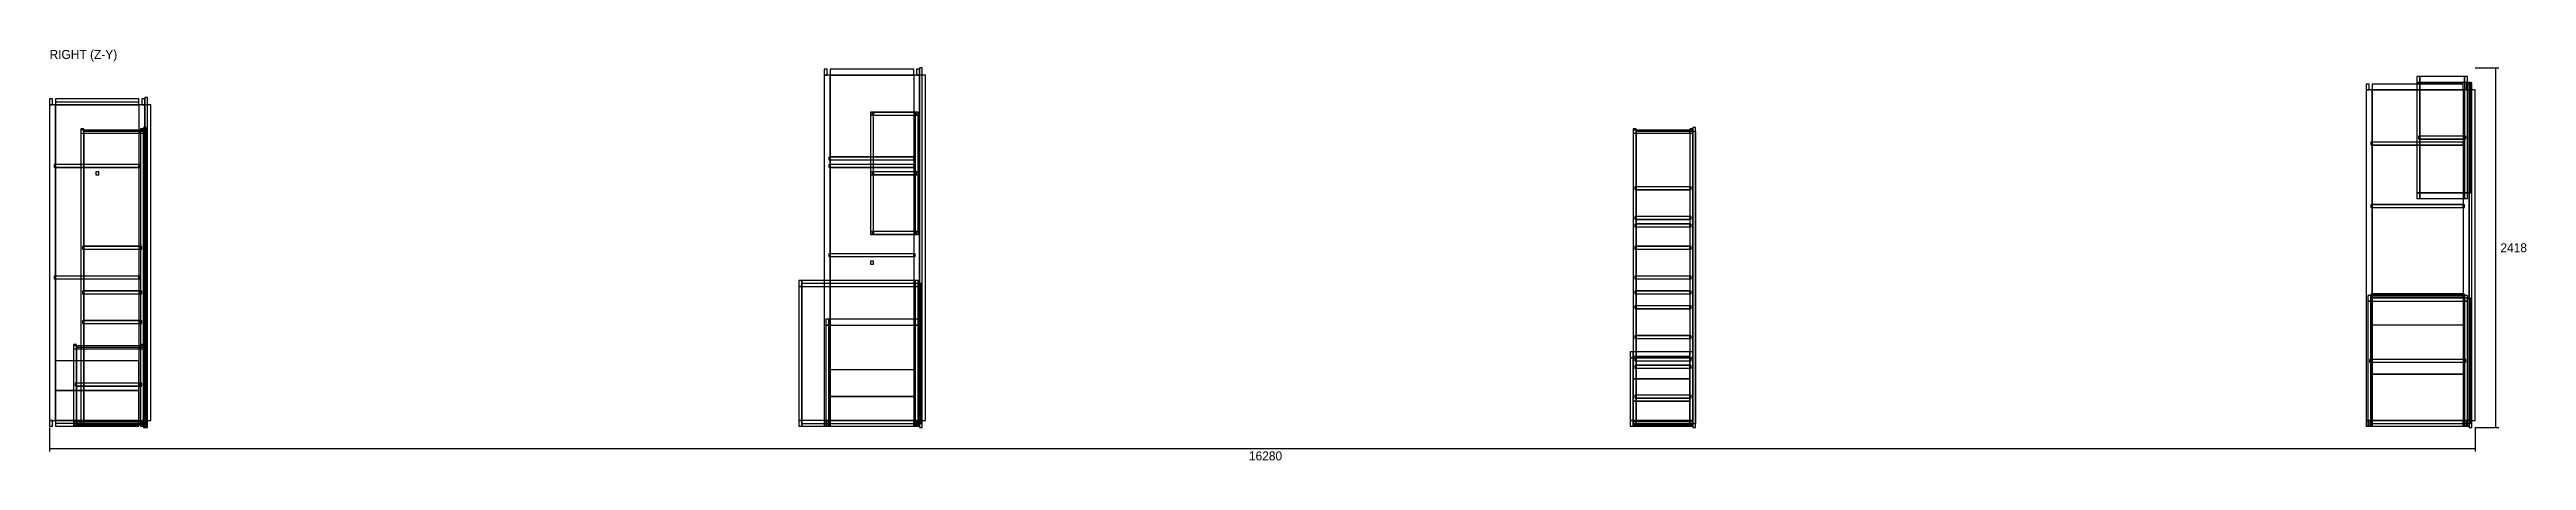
# Model space of a CAD drawing. Header units: millimetres. Extents: x 0 to 31630, y -6679 to 16403.
# Drawn here: x 14818 to 31443, y -221 to 2541 of the extents above; entities that cross this region are included whole.
import ezdxf

# ---------------------------------------------------------------- set-up
doc = ezdxf.new("R2010")
doc.units = ezdxf.units.MM
for name, color, linetype in [('BOARDS', 3, 'CONTINUOUS'), ('DIMS', 2, 'CONTINUOUS'), ('FITTINGS', 5, 'CONTINUOUS'), ('MEMBERS', 1, 'CONTINUOUS'), ('TEXT', 4, 'CONTINUOUS')]:
    doc.layers.add(name, color=color, linetype=linetype)

msp = doc.modelspace()

# ---------------------------------------------------------------- texts
at = {"layer": 'DIMS'}
for s, p in [('2418', (31268, 1179)), ('16280', (22868, -220))]:
    msp.add_text(s, height=60, dxfattribs=at).set_placement(p)
at = {"layer": 'TEXT'}
msp.add_text('RIGHT (Z-Y)', height=60, dxfattribs=at).set_placement((14818, 2478))

# ---------------------------------------------------------------- linework, layer by layer
at = {"layer": 'BOARDS'}
for p, q in [((20676, 2418), (20658, 2418)), ((20658, 2418), (20658, 0)), ((20676, 0), (20676, 2418)), ((15476, 2218), (15458, 2218)), ((15458, 2218), (15458, 0)), ((15476, 0), (15476, 2218)), ((31076, 2318), (31058, 2318)), ((31058, 2318), (31058, 0)), ((31076, 0), (31076, 2318)), ((15466, 2018), (15448, 2018)), ((15448, 2018), (15448, 0)), ((15466, 0), (15466, 2018)), ((20637, 2118), (20339, 2118)), ((20339, 2118), (20339, 2100)), ((20637, 2118), (20339, 2118)), ((20339, 2118), (20339, 2100)), ((20339, 2100), (20637, 2100)), ((20339, 2100), (20637, 2100)), ((20637, 2100), (20637, 2118)), ((20637, 2100), (20637, 2118)), ((25866, 2018), (25848, 2018)), ((25848, 2018), (25848, 0)), ((25866, 0), (25866, 2018)), ((31027, 1918), (30399, 1918)), ((30399, 1918), (30399, 1900)), ((30399, 1900), (31027, 1900)), ((31037, 1958), (30719, 1958)), ((30719, 1958), (30719, 1940)), ((31037, 1958), (30719, 1958)), ((30719, 1958), (30719, 1940)), ((31037, 1958), (30719, 1958)), ((30719, 1958), (30719, 1940)), ((30719, 1940), (31037, 1940)), ((30719, 1940), (31037, 1940)), ((30719, 1940), (31037, 1940)), ((31027, 1900), (31027, 1918)), ((31037, 1940), (31037, 1958)), ((31037, 1940), (31037, 1958)), ((31037, 1940), (31037, 1958)), ((15427, 1768), (14849, 1768)), ((14849, 1768), (14849, 1750)), ((14849, 1750), (15427, 1750)), ((15427, 1750), (15427, 1768)), ((20627, 1818), (20049, 1818)), ((20049, 1818), (20049, 1800)), ((20049, 1800), (20627, 1800)), ((20627, 1768), (20049, 1768)), ((20049, 1768), (20049, 1750)), ((20049, 1750), (20627, 1750)), ((20637, 1718), (20339, 1718)), ((20339, 1718), (20339, 1700)), ((20637, 1718), (20339, 1718)), ((20339, 1718), (20339, 1700)), ((20339, 1700), (20637, 1700)), ((20339, 1700), (20637, 1700)), ((20627, 1800), (20627, 1818)), ((20627, 1750), (20627, 1768)), ((20637, 1700), (20637, 1718)), ((20637, 1700), (20637, 1718)), ((25837, 1618), (25459, 1618)), ((25459, 1618), (25459, 1600)), ((25459, 1600), (25837, 1600)), ((25837, 1600), (25837, 1618)), ((31027, 1498), (30399, 1498)), ((30399, 1498), (30399, 1480)), ((31027, 1480), (31027, 1498)), ((25837, 1418), (25459, 1418)), ((25459, 1418), (25459, 1400)), ((25459, 1400), (25837, 1400)), ((25837, 1368), (25459, 1368)), ((25459, 1368), (25459, 1350)), ((25459, 1350), (25837, 1350)), ((25837, 1400), (25837, 1418)), ((25837, 1350), (25837, 1368)), ((30399, 1480), (31027, 1480)), ((15437, 1218), (15039, 1218)), ((15039, 1218), (15039, 1200)), ((15039, 1200), (15437, 1200)), ((15437, 1200), (15437, 1218)), ((20627, 1168), (20049, 1168)), ((20049, 1168), (20049, 1150)), ((20637, 1318), (20339, 1318)), ((20339, 1318), (20339, 1300)), ((20637, 1318), (20339, 1318)), ((20339, 1318), (20339, 1300)), ((20339, 1300), (20637, 1300)), ((20339, 1300), (20637, 1300)), ((20627, 1150), (20627, 1168)), ((20637, 1300), (20637, 1318)), ((20637, 1300), (20637, 1318)), ((25837, 1218), (25459, 1218)), ((25459, 1218), (25459, 1200)), ((25459, 1200), (25837, 1200)), ((25837, 1200), (25837, 1218)), ((15427, 1018), (14849, 1018)), ((14849, 1018), (14849, 1000)), ((14849, 1000), (15427, 1000)), ((15427, 1000), (15427, 1018)), ((20049, 1150), (20627, 1150)), ((25837, 1018), (25459, 1018)), ((25459, 1018), (25459, 1000)), ((25459, 1000), (25837, 1000)), ((25837, 1000), (25837, 1018)), ((15437, 918), (15039, 918)), ((15039, 918), (15039, 900)), ((15039, 900), (15437, 900)), ((15437, 900), (15437, 918)), ((25837, 918), (25459, 918)), ((25459, 918), (25459, 900)), ((25459, 900), (25837, 900)), ((25837, 900), (25837, 918)), ((31027, 898), (30399, 898)), ((30399, 898), (30399, 880)), ((30399, 880), (31027, 880)), ((31027, 880), (31027, 898)), ((15437, 718), (15039, 718)), ((15039, 718), (15039, 700)), ((15039, 700), (15437, 700)), ((15437, 700), (15437, 718)), ((25837, 818), (25459, 818)), ((25459, 818), (25459, 800)), ((25459, 800), (25837, 800)), ((25837, 800), (25837, 818)), ((25837, 618), (25459, 618)), ((25459, 618), (25459, 600)), ((25459, 600), (25837, 600)), ((25837, 600), (25837, 618)), ((25837, 468), (25459, 468)), ((25459, 468), (25459, 450)), ((25459, 450), (25837, 450)), ((25837, 418), (25459, 418)), ((25459, 418), (25459, 400)), ((25459, 400), (25837, 400)), ((25837, 450), (25837, 468)), ((25837, 400), (25837, 418)), ((31037, 458), (30389, 458)), ((30389, 458), (30389, 440)), ((30389, 440), (31037, 440)), ((31037, 440), (31037, 458)), ((15437, 298), (14989, 298)), ((14989, 298), (14989, 280)), ((14989, 280), (15437, 280)), ((15437, 280), (15437, 298)), ((25837, 218), (25459, 218)), ((25459, 218), (25459, 200)), ((25459, 200), (25837, 200)), ((25837, 200), (25837, 218)), ((15448, 0), (15466, 0)), ((15458, 0), (15476, 0)), ((20658, 0), (20676, 0)), ((25848, 0), (25866, 0)), ((31058, 0), (31076, 0))]:
    msp.add_line(p, q, dxfattribs=at)
at = {"layer": 'DIMS'}
for p, q in [((31098, 2418), (31258, 2418)), ((31238, 0), (31238, 2418)), ((14818, 0), (14818, -160)), ((31098, 0), (31098, -160)), ((31098, 0), (31258, 0)), ((14818, -140), (31098, -140))]:
    msp.add_line(p, q, dxfattribs=at)
at = {"layer": 'FITTINGS'}
for p, q in [((20698, 2369), (20058, 2369)), ((20058, 2369), (20058, 49)), ((20698, 2369), (20058, 2369)), ((20058, 2369), (20058, 49)), ((20698, 49), (20698, 2369)), ((20698, 49), (20698, 2369)), ((15498, 2169), (14858, 2169)), ((14858, 2169), (14858, 49)), ((15498, 2169), (14858, 2169)), ((14858, 2169), (14858, 49)), ((15498, 49), (15498, 2169)), ((15498, 49), (15498, 2169)), ((31098, 2269), (30408, 2269)), ((30408, 2269), (30408, 49)), ((31068, 2319), (30728, 2319)), ((30728, 2319), (30728, 1579)), ((31068, 2319), (30728, 2319)), ((30728, 2319), (30728, 1579)), ((31068, 2319), (30728, 2319)), ((30728, 2319), (30728, 1579)), ((31068, 2319), (30728, 2319)), ((30728, 2319), (30728, 1579)), ((31068, 1579), (31068, 2319)), ((31068, 1579), (31068, 2319)), ((31068, 1579), (31068, 2319)), ((31068, 1579), (31068, 2319)), ((31098, 49), (31098, 2269)), ((15468, 1989), (15048, 1989)), ((15048, 1989), (15048, 29)), ((15468, 1989), (15048, 1989)), ((15048, 1989), (15048, 29)), ((15468, 29), (15468, 1989)), ((15468, 29), (15468, 1989)), ((25868, 1989), (25468, 1989)), ((25468, 1989), (25468, 29)), ((25868, 1989), (25468, 1989)), ((25468, 1989), (25468, 29)), ((25868, 29), (25868, 1989)), ((25868, 29), (25868, 1989)), ((30728, 1579), (31068, 1579)), ((30728, 1579), (31068, 1579)), ((30728, 1579), (31068, 1579)), ((30728, 1579), (31068, 1579)), ((20668, 969), (19868, 969)), ((19868, 969), (19868, 29)), ((20668, 29), (20668, 969)), ((31068, 869), (30398, 869)), ((30398, 869), (30398, 29)), ((31068, 869), (30398, 869)), ((30398, 869), (30398, 29)), ((31068, 869), (30398, 869)), ((30398, 869), (30398, 29)), ((31068, 869), (30398, 869)), ((30398, 869), (30398, 29)), ((31068, 29), (31068, 869)), ((31068, 29), (31068, 869)), ((31068, 29), (31068, 869)), ((31068, 29), (31068, 869)), ((31028, 689), (30398, 689)), ((30398, 689), (30398, 359)), ((31028, 359), (31028, 689)), ((15468, 539), (14998, 539)), ((14998, 539), (14998, 29)), ((15468, 539), (14998, 539)), ((14998, 539), (14998, 29)), ((15468, 29), (15468, 539)), ((15468, 29), (15468, 539)), ((15418, 449), (14858, 449)), ((14858, 449), (14858, 249)), ((15418, 249), (15418, 449)), ((20628, 389), (20048, 389)), ((20048, 389), (20048, 209)), ((20628, 209), (20628, 389)), ((25828, 479), (25448, 479)), ((25448, 479), (25448, 329)), ((25828, 329), (25828, 479)), ((31028, 359), (30398, 359)), ((30398, 359), (30398, 29)), ((30398, 359), (31028, 359)), ((31028, 29), (31028, 359)), ((15418, 249), (14858, 249)), ((14858, 249), (14858, 49)), ((14858, 249), (15418, 249)), ((15418, 49), (15418, 249)), ((20628, 209), (20048, 209)), ((20048, 209), (20048, 29)), ((20048, 209), (20628, 209)), ((20628, 29), (20628, 209)), ((25828, 329), (25448, 329)), ((25448, 329), (25448, 179)), ((25448, 329), (25828, 329)), ((25828, 179), (25448, 179)), ((25448, 179), (25448, 29)), ((25448, 179), (25828, 179)), ((25828, 179), (25828, 329)), ((25828, 29), (25828, 179)), ((14858, 49), (15418, 49)), ((14858, 49), (15498, 49)), ((14858, 49), (15498, 49)), ((14998, 29), (15468, 29)), ((14998, 29), (15468, 29)), ((15048, 29), (15468, 29)), ((15048, 29), (15468, 29)), ((19868, 29), (20668, 29)), ((20048, 29), (20628, 29)), ((20058, 49), (20698, 49)), ((20058, 49), (20698, 49)), ((25448, 29), (25828, 29)), ((25468, 29), (25868, 29)), ((25468, 29), (25868, 29)), ((30398, 29), (31028, 29)), ((30398, 29), (31068, 29)), ((30398, 29), (31068, 29)), ((30398, 29), (31068, 29)), ((30398, 29), (31068, 29)), ((30408, 49), (31098, 49))]:
    msp.add_line(p, q, dxfattribs=at)
at = {"layer": 'MEMBERS'}
for p, q in [((20038, 2409), (20018, 2409)), ((20018, 2409), (20018, 2369)), ((20038, 2409), (20018, 2409)), ((20018, 2409), (20018, 2369)), ((20058, 2369), (20018, 2369)), ((20018, 2369), (20018, 49)), ((20058, 2369), (20018, 2369)), ((20018, 2369), (20018, 49)), ((20058, 2369), (20018, 2369)), ((20018, 2369), (20018, 49)), ((20018, 2369), (20038, 2369)), ((20018, 2369), (20038, 2369)), ((20038, 2369), (20038, 2409)), ((20038, 2369), (20038, 2409)), ((20618, 2409), (20058, 2409)), ((20058, 2409), (20058, 2369)), ((20618, 2409), (20058, 2409)), ((20058, 2409), (20058, 2369)), ((20618, 2409), (20058, 2409)), ((20058, 2409), (20058, 2369)), ((20058, 49), (20058, 2369)), ((20058, 49), (20058, 2369)), ((20058, 49), (20058, 2369)), ((20058, 2369), (20618, 2369)), ((20058, 2369), (20618, 2369)), ((20058, 2369), (20618, 2369)), ((20618, 2369), (20618, 2409)), ((20618, 2369), (20618, 2409)), ((20618, 2369), (20618, 2409)), ((20658, 2369), (20618, 2369)), ((20618, 2369), (20618, 49)), ((20658, 2369), (20618, 2369)), ((20618, 2369), (20618, 49)), ((20658, 2369), (20618, 2369)), ((20618, 2369), (20618, 49)), ((20658, 2409), (20638, 2409)), ((20638, 2409), (20638, 2369)), ((20658, 2409), (20638, 2409)), ((20638, 2409), (20638, 2369)), ((20638, 2369), (20658, 2369)), ((20638, 2369), (20658, 2369)), ((20658, 2369), (20658, 2409)), ((20658, 2369), (20658, 2409)), ((20658, 49), (20658, 2369)), ((20658, 49), (20658, 2369)), ((20658, 49), (20658, 2369)), ((30728, 2359), (30708, 2359)), ((30708, 2359), (30708, 2319)), ((30728, 2359), (30708, 2359)), ((30708, 2359), (30708, 2319)), ((30728, 2359), (30708, 2359)), ((30708, 2359), (30708, 2319)), ((30728, 2359), (30708, 2359)), ((30708, 2359), (30708, 2319)), ((30728, 2359), (30708, 2359)), ((30708, 2359), (30708, 2319)), ((30728, 2319), (30728, 2359)), ((30728, 2319), (30728, 2359)), ((30728, 2319), (30728, 2359)), ((30728, 2319), (30728, 2359)), ((30728, 2319), (30728, 2359)), ((31028, 2359), (30728, 2359)), ((30728, 2359), (30728, 2319)), ((31028, 2359), (30728, 2359)), ((30728, 2359), (30728, 2319)), ((31028, 2359), (30728, 2359)), ((30728, 2359), (30728, 2319)), ((31028, 2359), (30728, 2359)), ((30728, 2359), (30728, 2319)), ((31028, 2359), (30728, 2359)), ((30728, 2359), (30728, 2319)), ((31028, 2359), (30728, 2359)), ((30728, 2359), (30728, 2319)), ((31048, 2359), (31028, 2359)), ((31028, 2359), (31028, 2319)), ((31048, 2359), (31028, 2359)), ((31028, 2359), (31028, 2319)), ((31048, 2359), (31028, 2359)), ((31028, 2359), (31028, 2319)), ((31048, 2359), (31028, 2359)), ((31028, 2359), (31028, 2319)), ((31048, 2359), (31028, 2359)), ((31028, 2359), (31028, 2319)), ((31028, 2319), (31028, 2359)), ((31028, 2319), (31028, 2359)), ((31028, 2319), (31028, 2359)), ((31028, 2319), (31028, 2359)), ((31028, 2319), (31028, 2359)), ((31028, 2319), (31028, 2359)), ((31048, 2319), (31048, 2359)), ((31048, 2319), (31048, 2359)), ((31048, 2319), (31048, 2359)), ((31048, 2319), (31048, 2359)), ((31048, 2319), (31048, 2359)), ((14838, 2209), (14818, 2209)), ((14818, 2209), (14818, 2169)), ((14838, 2209), (14818, 2209)), ((14818, 2209), (14818, 2169)), ((14858, 2169), (14818, 2169)), ((14818, 2169), (14818, 49)), ((14858, 2169), (14818, 2169)), ((14818, 2169), (14818, 49)), ((14858, 2169), (14818, 2169)), ((14818, 2169), (14818, 49)), ((14818, 2169), (14838, 2169)), ((14818, 2169), (14838, 2169)), ((14838, 2169), (14838, 2209)), ((14838, 2169), (14838, 2209)), ((15418, 2209), (14858, 2209)), ((14858, 2209), (14858, 2189)), ((15418, 2209), (14858, 2209)), ((14858, 2209), (14858, 2169)), ((15418, 2209), (14858, 2209)), ((14858, 2209), (14858, 2169)), ((14858, 2189), (15418, 2189)), ((14858, 49), (14858, 2169)), ((14858, 49), (14858, 2169)), ((14858, 49), (14858, 2169)), ((14858, 2169), (15418, 2169)), ((14858, 2169), (15418, 2169)), ((15418, 2189), (15418, 2209)), ((15418, 2169), (15418, 2209)), ((15418, 2169), (15418, 2209)), ((15458, 2169), (15418, 2169)), ((15418, 2169), (15418, 49)), ((15458, 2169), (15418, 2169)), ((15418, 2169), (15418, 49)), ((15458, 2169), (15418, 2169)), ((15418, 2169), (15418, 49)), ((15458, 2209), (15438, 2209)), ((15438, 2209), (15438, 2169)), ((15458, 2209), (15438, 2209)), ((15438, 2209), (15438, 2169)), ((15438, 2169), (15458, 2169)), ((15438, 2169), (15458, 2169)), ((15458, 2169), (15458, 2209)), ((15458, 2169), (15458, 2209)), ((15458, 49), (15458, 2169)), ((15458, 49), (15458, 2169)), ((15458, 49), (15458, 2169)), ((30388, 2309), (30368, 2309)), ((30368, 2309), (30368, 2269)), ((30388, 2309), (30368, 2309)), ((30368, 2309), (30368, 2269)), ((30408, 2269), (30368, 2269)), ((30368, 2269), (30368, 49)), ((30408, 2269), (30368, 2269)), ((30368, 2269), (30368, 49)), ((30408, 2269), (30368, 2269)), ((30368, 2269), (30368, 49)), ((30368, 2269), (30388, 2269)), ((30368, 2269), (30388, 2269)), ((30388, 2269), (30388, 2309)), ((30388, 2269), (30388, 2309)), ((31018, 2309), (30408, 2309)), ((30408, 2309), (30408, 2269)), ((31018, 2309), (30408, 2309)), ((30408, 2309), (30408, 2269)), ((31018, 2309), (30408, 2309)), ((30408, 2309), (30408, 2269)), ((30408, 49), (30408, 2269)), ((30408, 49), (30408, 2269)), ((30408, 49), (30408, 2269)), ((30408, 2269), (31018, 2269)), ((30408, 2269), (31018, 2269)), ((30408, 2269), (31018, 2269)), ((30728, 2319), (30708, 2319)), ((30708, 2319), (30708, 1579)), ((30728, 2319), (30708, 2319)), ((30708, 2319), (30708, 1579)), ((30728, 2319), (30708, 2319)), ((30708, 2319), (30708, 1579)), ((30728, 2319), (30708, 2319)), ((30708, 2319), (30708, 1579)), ((30728, 2319), (30708, 2319)), ((30708, 2319), (30708, 1579)), ((30728, 2319), (30708, 2319)), ((30708, 2319), (30708, 1579)), ((30708, 2319), (30728, 2319)), ((30708, 2319), (30728, 2319)), ((30708, 2319), (30728, 2319)), ((30708, 2319), (30728, 2319)), ((30708, 2319), (30728, 2319)), ((30728, 1579), (30728, 2319)), ((30728, 1579), (30728, 2319)), ((30728, 1579), (30728, 2319)), ((30728, 1579), (30728, 2319)), ((30728, 1579), (30728, 2319)), ((30728, 1579), (30728, 2319)), ((30728, 2319), (31028, 2319)), ((30728, 2319), (31028, 2319)), ((30728, 2319), (31028, 2319)), ((30728, 2319), (31028, 2319)), ((30728, 2319), (31028, 2319)), ((30728, 2319), (31028, 2319)), ((31018, 2269), (31018, 2309)), ((31018, 2269), (31018, 2309)), ((31018, 2269), (31018, 2309)), ((31058, 2269), (31018, 2269)), ((31018, 2269), (31018, 49)), ((31058, 2269), (31018, 2269)), ((31018, 2269), (31018, 49)), ((31058, 2269), (31018, 2269)), ((31018, 2269), (31018, 49)), ((31048, 2319), (31028, 2319)), ((31028, 2319), (31028, 1579)), ((31048, 2319), (31028, 2319)), ((31028, 2319), (31028, 1579)), ((31048, 2319), (31028, 2319)), ((31028, 2319), (31028, 1579)), ((31048, 2319), (31028, 2319)), ((31028, 2319), (31028, 1579)), ((31048, 2319), (31028, 2319)), ((31028, 2319), (31028, 1579)), ((31048, 2319), (31028, 2319)), ((31028, 2319), (31028, 1579)), ((31028, 2319), (31048, 2319)), ((31028, 2319), (31048, 2319)), ((31028, 2319), (31048, 2319)), ((31028, 2319), (31048, 2319)), ((31028, 2319), (31048, 2319)), ((31058, 2309), (31038, 2309)), ((31038, 2309), (31038, 2269)), ((31058, 2309), (31038, 2309)), ((31038, 2309), (31038, 2269)), ((31038, 2269), (31058, 2269)), ((31038, 2269), (31058, 2269)), ((31048, 1579), (31048, 2319)), ((31048, 1579), (31048, 2319)), ((31048, 1579), (31048, 2319)), ((31048, 1579), (31048, 2319)), ((31048, 1579), (31048, 2319)), ((31048, 1579), (31048, 2319)), ((31058, 2269), (31058, 2309)), ((31058, 2269), (31058, 2309)), ((31058, 49), (31058, 2269)), ((31058, 49), (31058, 2269)), ((31058, 49), (31058, 2269)), ((15048, 2009), (15028, 2009)), ((15028, 2009), (15028, 9)), ((15048, 2009), (15028, 2009)), ((15028, 2009), (15028, 9)), ((15048, 2009), (15028, 2009)), ((15028, 2009), (15028, 9)), ((15048, 1999), (15028, 1999)), ((15028, 1999), (15028, 1979)), ((15048, 1999), (15028, 1999)), ((15028, 1999), (15028, 1979)), ((15048, 9), (15048, 2009)), ((15048, 9), (15048, 2009)), ((15048, 9), (15048, 2009)), ((15048, 1979), (15048, 1999)), ((15048, 1979), (15048, 1999)), ((15428, 1999), (15048, 1999)), ((15048, 1999), (15048, 1979)), ((15428, 1999), (15048, 1999)), ((15048, 1999), (15048, 1979)), ((15428, 1999), (15048, 1999)), ((15048, 1999), (15048, 1979)), ((15448, 2009), (15428, 2009)), ((15428, 2009), (15428, 9)), ((15448, 2009), (15428, 2009)), ((15428, 2009), (15428, 9)), ((15448, 2009), (15428, 2009)), ((15428, 2009), (15428, 9)), ((15448, 1999), (15428, 1999)), ((15428, 1999), (15428, 1979)), ((15448, 1999), (15428, 1999)), ((15428, 1999), (15428, 1979)), ((15428, 1979), (15428, 1999)), ((15428, 1979), (15428, 1999)), ((15428, 1979), (15428, 1999)), ((15448, 9), (15448, 2009)), ((15448, 9), (15448, 2009)), ((15448, 9), (15448, 2009)), ((15448, 1979), (15448, 1999)), ((15448, 1979), (15448, 1999)), ((20348, 2119), (20328, 2119)), ((20328, 2119), (20328, 2099)), ((20348, 2119), (20328, 2119)), ((20328, 2119), (20328, 2099)), ((20348, 2099), (20328, 2099)), ((20328, 2099), (20328, 1319)), ((20348, 2099), (20328, 2099)), ((20328, 2099), (20328, 1319)), ((20348, 2099), (20328, 2099)), ((20328, 2099), (20328, 1319)), ((20328, 2099), (20348, 2099)), ((20328, 2099), (20348, 2099)), ((20348, 2099), (20348, 2119)), ((20348, 2099), (20348, 2119)), ((20628, 2119), (20348, 2119)), ((20348, 2119), (20348, 2099)), ((20628, 2119), (20348, 2119)), ((20348, 2119), (20348, 2099)), ((20628, 2119), (20348, 2119)), ((20348, 2119), (20348, 2099)), ((20348, 1319), (20348, 2099)), ((20348, 1319), (20348, 2099)), ((20348, 1319), (20348, 2099)), ((20348, 2099), (20628, 2099)), ((20348, 2099), (20628, 2099)), ((20348, 2099), (20628, 2099)), ((20648, 2119), (20628, 2119)), ((20628, 2119), (20628, 2099)), ((20648, 2119), (20628, 2119)), ((20628, 2119), (20628, 2099)), ((20628, 2099), (20628, 2119)), ((20628, 2099), (20628, 2119)), ((20628, 2099), (20628, 2119)), ((20648, 2099), (20628, 2099)), ((20628, 2099), (20628, 1319)), ((20648, 2099), (20628, 2099)), ((20628, 2099), (20628, 1319)), ((20648, 2099), (20628, 2099)), ((20628, 2099), (20628, 1319)), ((20628, 2099), (20648, 2099)), ((20628, 2099), (20648, 2099)), ((20648, 2099), (20648, 2119)), ((20648, 2099), (20648, 2119)), ((20648, 1319), (20648, 2099)), ((20648, 1319), (20648, 2099)), ((20648, 1319), (20648, 2099)), ((25468, 2009), (25448, 2009)), ((25448, 2009), (25448, 9)), ((25468, 2009), (25448, 2009)), ((25448, 2009), (25448, 9)), ((25468, 2009), (25448, 2009)), ((25448, 2009), (25448, 9)), ((25468, 1999), (25448, 1999)), ((25448, 1999), (25448, 1979)), ((25468, 1999), (25448, 1999)), ((25448, 1999), (25448, 1979)), ((25468, 9), (25468, 2009)), ((25468, 9), (25468, 2009)), ((25468, 9), (25468, 2009)), ((25468, 1979), (25468, 1999)), ((25468, 1979), (25468, 1999)), ((25828, 1999), (25468, 1999)), ((25468, 1999), (25468, 1979)), ((25828, 1999), (25468, 1999)), ((25468, 1999), (25468, 1979)), ((25828, 1999), (25468, 1999)), ((25468, 1999), (25468, 1979)), ((25848, 2009), (25828, 2009)), ((25828, 2009), (25828, 9)), ((25848, 2009), (25828, 2009)), ((25828, 2009), (25828, 9)), ((25848, 2009), (25828, 2009)), ((25828, 2009), (25828, 9)), ((25848, 1999), (25828, 1999)), ((25828, 1999), (25828, 1979)), ((25848, 1999), (25828, 1999)), ((25828, 1999), (25828, 1979)), ((25828, 1979), (25828, 1999)), ((25828, 1979), (25828, 1999)), ((25828, 1979), (25828, 1999)), ((25848, 9), (25848, 2009)), ((25848, 9), (25848, 2009)), ((25848, 9), (25848, 2009)), ((25848, 1979), (25848, 1999)), ((25848, 1979), (25848, 1999)), ((15028, 1979), (15048, 1979)), ((15028, 1979), (15048, 1979)), ((15048, 1979), (15428, 1979)), ((15048, 1979), (15428, 1979)), ((15048, 1979), (15428, 1979)), ((15428, 1979), (15448, 1979)), ((15428, 1979), (15448, 1979)), ((25448, 1979), (25468, 1979)), ((25448, 1979), (25468, 1979)), ((25468, 1979), (25828, 1979)), ((25468, 1979), (25828, 1979)), ((25468, 1979), (25828, 1979)), ((25828, 1979), (25848, 1979)), ((25828, 1979), (25848, 1979)), ((31018, 1919), (30408, 1919)), ((30408, 1919), (30408, 1899)), ((31018, 1919), (30408, 1919)), ((30408, 1919), (30408, 1899)), ((30408, 1899), (31018, 1899)), ((30408, 1899), (31018, 1899)), ((31028, 1959), (30728, 1959)), ((30728, 1959), (30728, 1939)), ((31028, 1959), (30728, 1959)), ((30728, 1959), (30728, 1939)), ((31028, 1959), (30728, 1959)), ((30728, 1959), (30728, 1939)), ((31028, 1959), (30728, 1959)), ((30728, 1959), (30728, 1939)), ((31028, 1959), (30728, 1959)), ((30728, 1959), (30728, 1939)), ((30728, 1939), (31028, 1939)), ((30728, 1939), (31028, 1939)), ((30728, 1939), (31028, 1939)), ((30728, 1939), (31028, 1939)), ((30728, 1939), (31028, 1939)), ((31018, 1899), (31018, 1919)), ((31018, 1899), (31018, 1919)), ((31028, 1939), (31028, 1959)), ((31028, 1939), (31028, 1959)), ((31028, 1939), (31028, 1959)), ((31028, 1939), (31028, 1959)), ((31028, 1939), (31028, 1959)), ((15418, 1769), (14858, 1769)), ((14858, 1769), (14858, 1749)), ((15418, 1769), (14858, 1769)), ((14858, 1769), (14858, 1749)), ((14858, 1749), (15418, 1749)), ((14858, 1749), (15418, 1749)), ((15148, 1719), (15128, 1719)), ((15128, 1719), (15128, 1699)), ((15128, 1699), (15148, 1699)), ((15148, 1699), (15148, 1719)), ((15418, 1749), (15418, 1769)), ((15418, 1749), (15418, 1769)), ((20618, 1819), (20058, 1819)), ((20058, 1819), (20058, 1799)), ((20618, 1819), (20058, 1819)), ((20058, 1819), (20058, 1799)), ((20058, 1799), (20618, 1799)), ((20058, 1799), (20618, 1799)), ((20618, 1769), (20058, 1769)), ((20058, 1769), (20058, 1749)), ((20618, 1769), (20058, 1769)), ((20058, 1769), (20058, 1749)), ((20058, 1749), (20618, 1749)), ((20058, 1749), (20618, 1749)), ((20348, 1719), (20328, 1719)), ((20328, 1719), (20328, 1699)), ((20348, 1719), (20328, 1719)), ((20328, 1719), (20328, 1699)), ((20348, 1719), (20328, 1719)), ((20328, 1719), (20328, 1699)), ((20328, 1699), (20348, 1699)), ((20328, 1699), (20348, 1699)), ((20328, 1699), (20348, 1699)), ((20348, 1699), (20348, 1719)), ((20348, 1699), (20348, 1719)), ((20628, 1719), (20348, 1719)), ((20348, 1719), (20348, 1699)), ((20628, 1719), (20348, 1719)), ((20348, 1719), (20348, 1699)), ((20628, 1719), (20348, 1719)), ((20348, 1719), (20348, 1699)), ((20348, 1699), (20348, 1719)), ((20348, 1699), (20628, 1699)), ((20348, 1699), (20628, 1699)), ((20348, 1699), (20628, 1699)), ((20618, 1799), (20618, 1819)), ((20618, 1799), (20618, 1819)), ((20618, 1749), (20618, 1769)), ((20618, 1749), (20618, 1769)), ((20648, 1719), (20628, 1719)), ((20628, 1719), (20628, 1699)), ((20648, 1719), (20628, 1719)), ((20628, 1719), (20628, 1699)), ((20628, 1699), (20628, 1719)), ((20628, 1699), (20628, 1719)), ((20628, 1699), (20628, 1719)), ((20628, 1699), (20648, 1699)), ((20628, 1699), (20648, 1699)), ((20648, 1699), (20648, 1719)), ((20648, 1699), (20648, 1719)), ((25828, 1619), (25468, 1619)), ((25468, 1619), (25468, 1599)), ((25828, 1619), (25468, 1619)), ((25468, 1619), (25468, 1599)), ((25468, 1599), (25828, 1599)), ((25468, 1599), (25828, 1599)), ((25828, 1599), (25828, 1619)), ((25828, 1599), (25828, 1619)), ((31018, 1499), (30408, 1499)), ((30408, 1499), (30408, 1479)), ((31018, 1499), (30408, 1499)), ((30408, 1499), (30408, 1479)), ((30708, 1579), (30728, 1579)), ((30708, 1579), (30728, 1579)), ((30708, 1579), (30728, 1579)), ((30708, 1579), (30728, 1579)), ((30708, 1579), (30728, 1579)), ((30708, 1579), (30728, 1579)), ((30728, 1579), (30708, 1579)), ((30708, 1579), (30708, 1539)), ((30728, 1579), (30708, 1579)), ((30708, 1579), (30708, 1539)), ((30728, 1579), (30708, 1579)), ((30708, 1579), (30708, 1539)), ((30728, 1579), (30708, 1579)), ((30708, 1579), (30708, 1539)), ((30728, 1579), (30708, 1579)), ((30708, 1579), (30708, 1539)), ((30708, 1539), (30728, 1539)), ((30708, 1539), (30728, 1539)), ((30708, 1539), (30728, 1539)), ((30708, 1539), (30728, 1539)), ((30708, 1539), (30728, 1539)), ((30728, 1539), (30728, 1579)), ((30728, 1539), (30728, 1579)), ((30728, 1539), (30728, 1579)), ((30728, 1539), (30728, 1579)), ((30728, 1539), (30728, 1579)), ((31028, 1579), (30728, 1579)), ((30728, 1579), (30728, 1539)), ((31028, 1579), (30728, 1579)), ((30728, 1579), (30728, 1539)), ((31028, 1579), (30728, 1579)), ((30728, 1579), (30728, 1539)), ((31028, 1579), (30728, 1579)), ((30728, 1579), (30728, 1539)), ((31028, 1579), (30728, 1579)), ((30728, 1579), (30728, 1539)), ((31028, 1579), (30728, 1579)), ((30728, 1579), (30728, 1539)), ((30728, 1539), (31028, 1539)), ((30728, 1539), (31028, 1539)), ((30728, 1539), (31028, 1539)), ((30728, 1539), (31028, 1539)), ((30728, 1539), (31028, 1539)), ((30728, 1539), (31028, 1539)), ((31018, 1479), (31018, 1499)), ((31018, 1479), (31018, 1499)), ((31028, 1579), (31048, 1579)), ((31028, 1579), (31048, 1579)), ((31028, 1579), (31048, 1579)), ((31028, 1579), (31048, 1579)), ((31028, 1579), (31048, 1579)), ((31028, 1579), (31048, 1579)), ((31048, 1579), (31028, 1579)), ((31028, 1579), (31028, 1539)), ((31048, 1579), (31028, 1579)), ((31028, 1579), (31028, 1539)), ((31048, 1579), (31028, 1579)), ((31028, 1579), (31028, 1539)), ((31048, 1579), (31028, 1579)), ((31028, 1579), (31028, 1539)), ((31048, 1579), (31028, 1579)), ((31028, 1579), (31028, 1539)), ((31028, 1539), (31028, 1579)), ((31028, 1539), (31028, 1579)), ((31028, 1539), (31028, 1579)), ((31028, 1539), (31028, 1579)), ((31028, 1539), (31028, 1579)), ((31028, 1539), (31028, 1579)), ((31028, 1539), (31048, 1539)), ((31028, 1539), (31048, 1539)), ((31028, 1539), (31048, 1539)), ((31028, 1539), (31048, 1539)), ((31028, 1539), (31048, 1539)), ((31048, 1539), (31048, 1579)), ((31048, 1539), (31048, 1579)), ((31048, 1539), (31048, 1579)), ((31048, 1539), (31048, 1579)), ((31048, 1539), (31048, 1579)), ((25828, 1419), (25468, 1419)), ((25468, 1419), (25468, 1399)), ((25828, 1419), (25468, 1419)), ((25468, 1419), (25468, 1399)), ((25468, 1399), (25828, 1399)), ((25468, 1399), (25828, 1399)), ((25828, 1369), (25468, 1369)), ((25468, 1369), (25468, 1349)), ((25828, 1369), (25468, 1369)), ((25468, 1369), (25468, 1349)), ((25468, 1349), (25828, 1349)), ((25468, 1349), (25828, 1349)), ((25828, 1399), (25828, 1419)), ((25828, 1399), (25828, 1419)), ((25828, 1349), (25828, 1369)), ((25828, 1349), (25828, 1369)), ((30408, 1479), (31018, 1479)), ((30408, 1479), (31018, 1479)), ((15428, 1219), (15048, 1219)), ((15048, 1219), (15048, 1199)), ((15428, 1219), (15048, 1219)), ((15048, 1219), (15048, 1199)), ((15048, 1199), (15428, 1199)), ((15048, 1199), (15428, 1199)), ((15428, 1199), (15428, 1219)), ((15428, 1199), (15428, 1219)), ((20618, 1169), (20058, 1169)), ((20058, 1169), (20058, 1149)), ((20618, 1169), (20058, 1169)), ((20058, 1169), (20058, 1149)), ((20328, 1319), (20348, 1319)), ((20328, 1319), (20348, 1319)), ((20328, 1319), (20348, 1319)), ((20348, 1319), (20328, 1319)), ((20328, 1319), (20328, 1299)), ((20348, 1319), (20328, 1319)), ((20328, 1319), (20328, 1299)), ((20328, 1299), (20348, 1299)), ((20328, 1299), (20348, 1299)), ((20348, 1299), (20348, 1319)), ((20348, 1299), (20348, 1319)), ((20628, 1319), (20348, 1319)), ((20348, 1319), (20348, 1299)), ((20628, 1319), (20348, 1319)), ((20348, 1319), (20348, 1299)), ((20628, 1319), (20348, 1319)), ((20348, 1319), (20348, 1299)), ((20348, 1299), (20628, 1299)), ((20348, 1299), (20628, 1299)), ((20348, 1299), (20628, 1299)), ((20618, 1149), (20618, 1169)), ((20618, 1149), (20618, 1169)), ((20628, 1319), (20648, 1319)), ((20628, 1319), (20648, 1319)), ((20628, 1319), (20648, 1319)), ((20648, 1319), (20628, 1319)), ((20628, 1319), (20628, 1299)), ((20648, 1319), (20628, 1319)), ((20628, 1319), (20628, 1299)), ((20628, 1299), (20628, 1319)), ((20628, 1299), (20628, 1319)), ((20628, 1299), (20628, 1319)), ((20628, 1299), (20648, 1299)), ((20628, 1299), (20648, 1299)), ((20648, 1299), (20648, 1319)), ((20648, 1299), (20648, 1319)), ((25828, 1219), (25468, 1219)), ((25468, 1219), (25468, 1199)), ((25828, 1219), (25468, 1219)), ((25468, 1219), (25468, 1199)), ((25468, 1199), (25828, 1199)), ((25468, 1199), (25828, 1199)), ((25828, 1199), (25828, 1219)), ((25828, 1199), (25828, 1219)), ((15418, 1019), (14858, 1019)), ((14858, 1019), (14858, 999)), ((15418, 1019), (14858, 1019)), ((14858, 1019), (14858, 999)), ((14858, 999), (15418, 999)), ((14858, 999), (15418, 999)), ((15418, 999), (15418, 1019)), ((15418, 999), (15418, 1019)), ((20058, 1149), (20618, 1149)), ((20058, 1149), (20618, 1149)), ((20348, 1119), (20328, 1119)), ((20328, 1119), (20328, 1099)), ((20328, 1099), (20348, 1099)), ((20348, 1099), (20348, 1119)), ((25828, 1019), (25468, 1019)), ((25468, 1019), (25468, 999)), ((25828, 1019), (25468, 1019)), ((25468, 1019), (25468, 999)), ((25468, 999), (25828, 999)), ((25468, 999), (25828, 999)), ((25828, 999), (25828, 1019)), ((25828, 999), (25828, 1019)), ((15428, 919), (15048, 919)), ((15048, 919), (15048, 899)), ((15428, 919), (15048, 919)), ((15048, 919), (15048, 899)), ((15048, 899), (15428, 899)), ((15048, 899), (15428, 899)), ((15428, 899), (15428, 919)), ((15428, 899), (15428, 919)), ((19868, 989), (19848, 989)), ((19848, 989), (19848, 949)), ((19868, 989), (19848, 989)), ((19848, 989), (19848, 949)), ((19868, 949), (19848, 949)), ((19848, 949), (19848, 49)), ((19868, 949), (19848, 949)), ((19848, 949), (19848, 49)), ((19868, 949), (19848, 949)), ((19848, 949), (19848, 49)), ((19848, 949), (19868, 949)), ((19848, 949), (19868, 949)), ((19868, 949), (19868, 989)), ((19868, 949), (19868, 989)), ((20628, 989), (19868, 989)), ((19868, 989), (19868, 949)), ((20628, 989), (19868, 989)), ((19868, 989), (19868, 949)), ((20628, 989), (19868, 989)), ((19868, 989), (19868, 949)), ((19868, 49), (19868, 949)), ((19868, 49), (19868, 949)), ((19868, 49), (19868, 949)), ((19868, 949), (20628, 949)), ((19868, 949), (20628, 949)), ((19868, 949), (20628, 949)), ((20648, 989), (20628, 989)), ((20628, 989), (20628, 949)), ((20648, 989), (20628, 989)), ((20628, 989), (20628, 949)), ((20628, 949), (20628, 989)), ((20628, 949), (20628, 989)), ((20628, 949), (20628, 989)), ((20648, 949), (20628, 949)), ((20628, 949), (20628, 49)), ((20648, 949), (20628, 949)), ((20628, 949), (20628, 49)), ((20648, 949), (20628, 949)), ((20628, 949), (20628, 49)), ((20628, 949), (20648, 949)), ((20628, 949), (20648, 949)), ((20648, 949), (20648, 989)), ((20648, 949), (20648, 989)), ((20648, 49), (20648, 949)), ((20648, 49), (20648, 949)), ((20648, 49), (20648, 949)), ((25828, 919), (25468, 919)), ((25468, 919), (25468, 899)), ((25828, 919), (25468, 919)), ((25468, 919), (25468, 899)), ((25468, 899), (25828, 899)), ((25468, 899), (25828, 899)), ((25828, 899), (25828, 919)), ((25828, 899), (25828, 919)), ((30398, 889), (30378, 889)), ((30378, 889), (30378, 849)), ((30398, 889), (30378, 889)), ((30378, 889), (30378, 849)), ((30398, 889), (30378, 889)), ((30378, 889), (30378, 849)), ((30398, 889), (30378, 889)), ((30378, 889), (30378, 849)), ((30398, 889), (30378, 889)), ((30378, 889), (30378, 849)), ((30398, 849), (30378, 849)), ((30378, 849), (30378, 49)), ((30398, 849), (30378, 849)), ((30378, 849), (30378, 49)), ((30398, 849), (30378, 849)), ((30378, 849), (30378, 49)), ((30398, 849), (30378, 849)), ((30378, 849), (30378, 49)), ((30398, 849), (30378, 849)), ((30378, 849), (30378, 49)), ((30398, 849), (30378, 849)), ((30378, 849), (30378, 49)), ((30378, 849), (30398, 849)), ((30378, 849), (30398, 849)), ((30378, 849), (30398, 849)), ((30378, 849), (30398, 849)), ((30378, 849), (30398, 849)), ((30398, 849), (30398, 889)), ((30398, 849), (30398, 889)), ((30398, 849), (30398, 889)), ((30398, 849), (30398, 889)), ((30398, 849), (30398, 889)), ((31028, 889), (30398, 889)), ((30398, 889), (30398, 849)), ((31028, 889), (30398, 889)), ((30398, 889), (30398, 849)), ((31028, 889), (30398, 889)), ((30398, 889), (30398, 849)), ((31028, 889), (30398, 889)), ((30398, 889), (30398, 849)), ((31028, 889), (30398, 889)), ((30398, 889), (30398, 849)), ((31028, 889), (30398, 889)), ((30398, 889), (30398, 849)), ((30398, 49), (30398, 849)), ((30398, 49), (30398, 849)), ((30398, 49), (30398, 849)), ((30398, 49), (30398, 849)), ((30398, 49), (30398, 849)), ((30398, 49), (30398, 849)), ((30398, 849), (31028, 849)), ((30398, 849), (31028, 849)), ((30398, 849), (31028, 849)), ((30398, 849), (31028, 849)), ((30398, 849), (31028, 849)), ((30398, 849), (31028, 849)), ((31018, 899), (30408, 899)), ((30408, 899), (30408, 879)), ((31018, 899), (30408, 899)), ((30408, 899), (30408, 879)), ((30408, 879), (31018, 879)), ((30408, 879), (31018, 879)), ((31018, 879), (31018, 899)), ((31018, 879), (31018, 899)), ((31048, 889), (31028, 889)), ((31028, 889), (31028, 849)), ((31048, 889), (31028, 889)), ((31028, 889), (31028, 849)), ((31048, 889), (31028, 889)), ((31028, 889), (31028, 849)), ((31048, 889), (31028, 889)), ((31028, 889), (31028, 849)), ((31048, 889), (31028, 889)), ((31028, 889), (31028, 849)), ((31028, 849), (31028, 889)), ((31028, 849), (31028, 889)), ((31028, 849), (31028, 889)), ((31028, 849), (31028, 889)), ((31028, 849), (31028, 889)), ((31028, 849), (31028, 889)), ((31048, 849), (31028, 849)), ((31028, 849), (31028, 49)), ((31048, 849), (31028, 849)), ((31028, 849), (31028, 49)), ((31048, 849), (31028, 849)), ((31028, 849), (31028, 49)), ((31048, 849), (31028, 849)), ((31028, 849), (31028, 49)), ((31048, 849), (31028, 849)), ((31028, 849), (31028, 49)), ((31048, 849), (31028, 849)), ((31028, 849), (31028, 49)), ((31028, 849), (31048, 849)), ((31028, 849), (31048, 849)), ((31028, 849), (31048, 849)), ((31028, 849), (31048, 849)), ((31028, 849), (31048, 849)), ((31048, 849), (31048, 889)), ((31048, 849), (31048, 889)), ((31048, 849), (31048, 889)), ((31048, 849), (31048, 889)), ((31048, 849), (31048, 889)), ((31048, 49), (31048, 849)), ((31048, 49), (31048, 849)), ((31048, 49), (31048, 849)), ((31048, 49), (31048, 849)), ((31048, 49), (31048, 849)), ((31048, 49), (31048, 849)), ((15428, 719), (15048, 719)), ((15048, 719), (15048, 699)), ((15428, 719), (15048, 719)), ((15048, 719), (15048, 699)), ((15048, 699), (15428, 699)), ((15048, 699), (15428, 699)), ((15428, 699), (15428, 719)), ((15428, 699), (15428, 719)), ((20048, 729), (20028, 729)), ((20028, 729), (20028, 689)), ((20048, 729), (20028, 729)), ((20028, 729), (20028, 689)), ((20048, 689), (20028, 689)), ((20028, 689), (20028, 49)), ((20048, 689), (20028, 689)), ((20028, 689), (20028, 49)), ((20048, 689), (20028, 689)), ((20028, 689), (20028, 49)), ((20028, 689), (20048, 689)), ((20028, 689), (20048, 689)), ((20048, 689), (20048, 729)), ((20048, 689), (20048, 729)), ((20628, 729), (20048, 729)), ((20048, 729), (20048, 689)), ((20628, 729), (20048, 729)), ((20048, 729), (20048, 689)), ((20628, 729), (20048, 729)), ((20048, 729), (20048, 689)), ((20048, 49), (20048, 689)), ((20048, 49), (20048, 689)), ((20048, 49), (20048, 689)), ((20048, 689), (20628, 689)), ((20048, 689), (20628, 689)), ((20048, 689), (20628, 689)), ((20648, 729), (20628, 729)), ((20628, 729), (20628, 689)), ((20648, 729), (20628, 729)), ((20628, 729), (20628, 689)), ((20628, 689), (20628, 729)), ((20628, 689), (20628, 729)), ((20628, 689), (20628, 729)), ((20648, 689), (20628, 689)), ((20628, 689), (20628, 49)), ((20648, 689), (20628, 689)), ((20628, 689), (20628, 49)), ((20648, 689), (20628, 689)), ((20628, 689), (20628, 49)), ((20628, 689), (20648, 689)), ((20628, 689), (20648, 689)), ((20648, 689), (20648, 729)), ((20648, 689), (20648, 729)), ((20648, 49), (20648, 689)), ((20648, 49), (20648, 689)), ((20648, 49), (20648, 689)), ((25828, 819), (25468, 819)), ((25468, 819), (25468, 799)), ((25828, 819), (25468, 819)), ((25468, 819), (25468, 799)), ((25468, 799), (25828, 799)), ((25468, 799), (25828, 799)), ((25828, 799), (25828, 819)), ((25828, 799), (25828, 819)), ((14998, 559), (14978, 559)), ((14978, 559), (14978, 9)), ((14998, 559), (14978, 559)), ((14978, 559), (14978, 9)), ((14998, 559), (14978, 559)), ((14978, 559), (14978, 9)), ((14998, 549), (14978, 549)), ((14978, 549), (14978, 529)), ((14998, 549), (14978, 549)), ((14978, 549), (14978, 529)), ((14978, 529), (14998, 529)), ((14978, 529), (14998, 529)), ((14998, 9), (14998, 559)), ((14998, 9), (14998, 559)), ((14998, 9), (14998, 559)), ((14998, 529), (14998, 549)), ((14998, 529), (14998, 549)), ((15428, 549), (14998, 549)), ((14998, 549), (14998, 529)), ((15428, 549), (14998, 549)), ((14998, 549), (14998, 529)), ((15428, 549), (14998, 549)), ((14998, 549), (14998, 529)), ((14998, 529), (15428, 529)), ((14998, 529), (15428, 529)), ((14998, 529), (15428, 529)), ((15448, 559), (15428, 559)), ((15428, 559), (15428, 9)), ((15448, 559), (15428, 559)), ((15428, 559), (15428, 9)), ((15448, 559), (15428, 559)), ((15428, 559), (15428, 9)), ((15448, 549), (15428, 549)), ((15428, 549), (15428, 529)), ((15448, 549), (15428, 549)), ((15428, 549), (15428, 529)), ((15428, 529), (15428, 549)), ((15428, 529), (15428, 549)), ((15428, 529), (15428, 549)), ((15428, 529), (15448, 529)), ((15428, 529), (15448, 529)), ((15448, 9), (15448, 559)), ((15448, 9), (15448, 559)), ((15448, 9), (15448, 559)), ((15448, 529), (15448, 549)), ((15448, 529), (15448, 549)), ((25448, 509), (25428, 509)), ((25428, 509), (25428, 469)), ((25448, 509), (25428, 509)), ((25428, 509), (25428, 469)), ((25448, 509), (25428, 509)), ((25428, 509), (25428, 469)), ((25448, 469), (25448, 509)), ((25448, 469), (25448, 509)), ((25448, 469), (25448, 509)), ((25828, 509), (25448, 509)), ((25448, 509), (25448, 469)), ((25828, 509), (25448, 509)), ((25448, 509), (25448, 469)), ((25828, 509), (25448, 509)), ((25448, 509), (25448, 469)), ((25828, 509), (25448, 509)), ((25448, 509), (25448, 469)), ((25828, 619), (25468, 619)), ((25468, 619), (25468, 599)), ((25828, 619), (25468, 619)), ((25468, 619), (25468, 599)), ((25468, 599), (25828, 599)), ((25468, 599), (25828, 599)), ((25828, 599), (25828, 619)), ((25828, 599), (25828, 619)), ((25848, 509), (25828, 509)), ((25828, 509), (25828, 469)), ((25848, 509), (25828, 509)), ((25828, 509), (25828, 469)), ((25848, 509), (25828, 509)), ((25828, 509), (25828, 469)), ((25828, 469), (25828, 509)), ((25828, 469), (25828, 509)), ((25828, 469), (25828, 509)), ((25828, 469), (25828, 509)), ((25848, 469), (25848, 509)), ((25848, 469), (25848, 509)), ((25848, 469), (25848, 509)), ((25448, 469), (25428, 469)), ((25428, 469), (25428, 49)), ((25448, 469), (25428, 469)), ((25428, 469), (25428, 49)), ((25448, 469), (25428, 469)), ((25428, 469), (25428, 49)), ((25448, 469), (25428, 469)), ((25428, 469), (25428, 49)), ((25428, 469), (25448, 469)), ((25428, 469), (25448, 469)), ((25428, 469), (25448, 469)), ((25448, 49), (25448, 469)), ((25448, 49), (25448, 469)), ((25448, 49), (25448, 469)), ((25448, 49), (25448, 469)), ((25448, 469), (25828, 469)), ((25448, 469), (25828, 469)), ((25448, 469), (25828, 469)), ((25448, 469), (25828, 469)), ((25828, 469), (25468, 469)), ((25468, 469), (25468, 449)), ((25828, 469), (25468, 469)), ((25468, 469), (25468, 449)), ((25468, 449), (25828, 449)), ((25468, 449), (25828, 449)), ((25828, 419), (25468, 419)), ((25468, 419), (25468, 399)), ((25828, 419), (25468, 419)), ((25468, 419), (25468, 399)), ((25468, 399), (25828, 399)), ((25468, 399), (25828, 399)), ((25848, 469), (25828, 469)), ((25828, 469), (25828, 49)), ((25848, 469), (25828, 469)), ((25828, 469), (25828, 49)), ((25848, 469), (25828, 469)), ((25828, 469), (25828, 49)), ((25848, 469), (25828, 469)), ((25828, 469), (25828, 49)), ((25828, 469), (25848, 469)), ((25828, 469), (25848, 469)), ((25828, 469), (25848, 469)), ((25828, 449), (25828, 469)), ((25828, 449), (25828, 469)), ((25828, 399), (25828, 419)), ((25828, 399), (25828, 419)), ((25848, 49), (25848, 469)), ((25848, 49), (25848, 469)), ((25848, 49), (25848, 469)), ((25848, 49), (25848, 469)), ((31028, 459), (30398, 459)), ((30398, 459), (30398, 439)), ((31028, 459), (30398, 459)), ((30398, 459), (30398, 439)), ((30398, 439), (31028, 439)), ((30398, 439), (31028, 439)), ((31028, 439), (31028, 459)), ((31028, 439), (31028, 459)), ((15428, 299), (14998, 299)), ((14998, 299), (14998, 279)), ((15428, 299), (14998, 299)), ((14998, 299), (14998, 279)), ((14998, 279), (15428, 279)), ((14998, 279), (15428, 279)), ((15428, 279), (15428, 299)), ((15428, 279), (15428, 299)), ((25828, 219), (25468, 219)), ((25468, 219), (25468, 199)), ((25828, 219), (25468, 219)), ((25468, 219), (25468, 199)), ((25468, 199), (25828, 199)), ((25468, 199), (25828, 199)), ((25828, 199), (25828, 219)), ((25828, 199), (25828, 219)), ((14818, 49), (14858, 49)), ((14818, 49), (14858, 49)), ((14818, 49), (14858, 49)), ((14838, 49), (14818, 49)), ((14818, 49), (14818, 9)), ((14838, 49), (14818, 49)), ((14818, 49), (14818, 9)), ((14818, 9), (14838, 9)), ((14818, 9), (14838, 9)), ((14838, 9), (14838, 49)), ((14838, 9), (14838, 49)), ((15418, 49), (14858, 49)), ((14858, 49), (14858, 9)), ((15418, 49), (14858, 49)), ((14858, 49), (14858, 9)), ((15418, 29), (14858, 29)), ((14858, 29), (14858, 9)), ((14858, 9), (15418, 9)), ((14858, 9), (15418, 9)), ((14858, 9), (15418, 9)), ((14998, 39), (14978, 39)), ((14978, 39), (14978, 19)), ((14998, 39), (14978, 39)), ((14978, 39), (14978, 19)), ((14978, 19), (14998, 19)), ((14978, 19), (14998, 19)), ((14978, 9), (14998, 9)), ((14978, 9), (14998, 9)), ((14978, 9), (14998, 9)), ((14998, 19), (14998, 39)), ((14998, 19), (14998, 39)), ((15428, 39), (14998, 39)), ((14998, 39), (14998, 19)), ((15428, 39), (14998, 39)), ((14998, 39), (14998, 19)), ((15428, 39), (14998, 39)), ((14998, 39), (14998, 19)), ((14998, 19), (15428, 19)), ((14998, 19), (15428, 19)), ((14998, 19), (15428, 19)), ((15048, 39), (15028, 39)), ((15028, 39), (15028, 19)), ((15048, 39), (15028, 39)), ((15028, 39), (15028, 19)), ((15028, 19), (15048, 19)), ((15028, 19), (15048, 19)), ((15028, 9), (15048, 9)), ((15028, 9), (15048, 9)), ((15028, 9), (15048, 9)), ((15048, 19), (15048, 39)), ((15048, 19), (15048, 39)), ((15428, 39), (15048, 39)), ((15048, 39), (15048, 19)), ((15428, 39), (15048, 39)), ((15048, 39), (15048, 19)), ((15428, 39), (15048, 39)), ((15048, 39), (15048, 19)), ((15048, 19), (15428, 19)), ((15048, 19), (15428, 19)), ((15048, 19), (15428, 19)), ((15418, 49), (15458, 49)), ((15418, 49), (15458, 49)), ((15418, 49), (15458, 49)), ((15418, 9), (15418, 49)), ((15418, 9), (15418, 49)), ((15418, 9), (15418, 29)), ((15448, 39), (15428, 39)), ((15428, 39), (15428, 19)), ((15448, 39), (15428, 39)), ((15428, 39), (15428, 19)), ((15428, 19), (15428, 39)), ((15428, 19), (15428, 39)), ((15428, 19), (15428, 39)), ((15448, 39), (15428, 39)), ((15428, 39), (15428, 19)), ((15448, 39), (15428, 39)), ((15428, 39), (15428, 19)), ((15428, 19), (15428, 39)), ((15428, 19), (15428, 39)), ((15428, 19), (15428, 39)), ((15428, 19), (15448, 19)), ((15428, 19), (15448, 19)), ((15428, 19), (15448, 19)), ((15428, 19), (15448, 19)), ((15428, 9), (15448, 9)), ((15428, 9), (15448, 9)), ((15428, 9), (15448, 9)), ((15428, 9), (15448, 9)), ((15428, 9), (15448, 9)), ((15428, 9), (15448, 9)), ((15458, 49), (15438, 49)), ((15438, 49), (15438, 9)), ((15458, 49), (15438, 49)), ((15438, 49), (15438, 9)), ((15438, 9), (15458, 9)), ((15438, 9), (15458, 9)), ((15448, 19), (15448, 39)), ((15448, 19), (15448, 39)), ((15448, 19), (15448, 39)), ((15448, 19), (15448, 39)), ((15458, 9), (15458, 49)), ((15458, 9), (15458, 49)), ((19848, 49), (19868, 49)), ((19848, 49), (19868, 49)), ((19848, 49), (19868, 49)), ((19868, 49), (19848, 49)), ((19848, 49), (19848, 9)), ((19868, 49), (19848, 49)), ((19848, 49), (19848, 9)), ((19848, 9), (19868, 9)), ((19848, 9), (19868, 9)), ((20628, 49), (19868, 49)), ((19868, 49), (19868, 9)), ((19868, 9), (19868, 49)), ((20628, 49), (19868, 49)), ((19868, 49), (19868, 9)), ((19868, 9), (19868, 49)), ((20628, 49), (19868, 49)), ((19868, 49), (19868, 9)), ((19868, 9), (20628, 9)), ((19868, 9), (20628, 9)), ((19868, 9), (20628, 9)), ((20018, 49), (20058, 49)), ((20018, 49), (20058, 49)), ((20018, 49), (20058, 49)), ((20038, 49), (20018, 49)), ((20018, 49), (20018, 9)), ((20038, 49), (20018, 49)), ((20018, 49), (20018, 9)), ((20018, 9), (20038, 9)), ((20018, 9), (20038, 9)), ((20028, 49), (20048, 49)), ((20028, 49), (20048, 49)), ((20028, 49), (20048, 49)), ((20048, 49), (20028, 49)), ((20028, 49), (20028, 9)), ((20048, 49), (20028, 49)), ((20028, 49), (20028, 9)), ((20028, 9), (20048, 9)), ((20028, 9), (20048, 9)), ((20038, 9), (20038, 49)), ((20038, 9), (20038, 49)), ((20048, 9), (20048, 49)), ((20048, 9), (20048, 49)), ((20628, 49), (20048, 49)), ((20048, 49), (20048, 9)), ((20628, 49), (20048, 49)), ((20048, 49), (20048, 9)), ((20628, 49), (20048, 49)), ((20048, 49), (20048, 9)), ((20048, 9), (20628, 9)), ((20048, 9), (20628, 9)), ((20048, 9), (20628, 9)), ((20618, 49), (20058, 49)), ((20058, 49), (20058, 9)), ((20618, 49), (20058, 49)), ((20058, 49), (20058, 9)), ((20618, 49), (20058, 49)), ((20058, 49), (20058, 9)), ((20058, 9), (20618, 9)), ((20058, 9), (20618, 9)), ((20058, 9), (20618, 9)), ((20618, 49), (20658, 49)), ((20618, 49), (20658, 49)), ((20618, 49), (20658, 49)), ((20618, 9), (20618, 49)), ((20618, 9), (20618, 49)), ((20618, 9), (20618, 49)), ((20628, 49), (20648, 49)), ((20628, 49), (20648, 49)), ((20628, 49), (20648, 49)), ((20648, 49), (20628, 49)), ((20628, 49), (20628, 9)), ((20648, 49), (20628, 49)), ((20628, 49), (20628, 9)), ((20628, 9), (20628, 49)), ((20628, 9), (20628, 49)), ((20628, 9), (20628, 49)), ((20628, 49), (20648, 49)), ((20628, 49), (20648, 49)), ((20628, 49), (20648, 49)), ((20628, 9), (20628, 49)), ((20648, 49), (20628, 49)), ((20628, 49), (20628, 9)), ((20628, 9), (20628, 49)), ((20628, 9), (20628, 49)), ((20628, 9), (20648, 9)), ((20628, 9), (20648, 9)), ((20628, 9), (20648, 9)), ((20658, 49), (20638, 49)), ((20638, 49), (20638, 9)), ((20658, 49), (20638, 49)), ((20638, 49), (20638, 9)), ((20638, 9), (20658, 9)), ((20638, 9), (20658, 9)), ((20648, 9), (20648, 49)), ((20648, 9), (20648, 49)), ((20648, 9), (20648, 49)), ((20658, 9), (20658, 49)), ((20658, 9), (20658, 49)), ((25428, 49), (25448, 49)), ((25428, 49), (25448, 49)), ((25428, 49), (25448, 49)), ((25428, 49), (25448, 49)), ((25448, 49), (25428, 49)), ((25428, 49), (25428, 9)), ((25448, 49), (25428, 49)), ((25428, 49), (25428, 9)), ((25448, 49), (25428, 49)), ((25428, 49), (25428, 9)), ((25428, 9), (25448, 9)), ((25428, 9), (25448, 9)), ((25428, 9), (25448, 9)), ((25448, 9), (25448, 49)), ((25448, 9), (25448, 49)), ((25448, 9), (25448, 49)), ((25828, 49), (25448, 49)), ((25448, 49), (25448, 9)), ((25828, 49), (25448, 49)), ((25448, 49), (25448, 9)), ((25828, 49), (25448, 49)), ((25448, 49), (25448, 9)), ((25828, 49), (25448, 49)), ((25448, 49), (25448, 9)), ((25468, 39), (25448, 39)), ((25448, 39), (25448, 19)), ((25468, 39), (25448, 39)), ((25448, 39), (25448, 19)), ((25448, 19), (25468, 19)), ((25448, 19), (25468, 19)), ((25448, 9), (25468, 9)), ((25448, 9), (25468, 9)), ((25448, 9), (25468, 9)), ((25448, 9), (25828, 9)), ((25448, 9), (25828, 9)), ((25448, 9), (25828, 9)), ((25448, 9), (25828, 9)), ((25468, 19), (25468, 39)), ((25468, 19), (25468, 39)), ((25828, 39), (25468, 39)), ((25468, 39), (25468, 19)), ((25828, 39), (25468, 39)), ((25468, 39), (25468, 19)), ((25828, 39), (25468, 39)), ((25468, 39), (25468, 19)), ((25468, 19), (25828, 19)), ((25468, 19), (25828, 19)), ((25468, 19), (25828, 19)), ((25828, 49), (25848, 49)), ((25828, 49), (25848, 49)), ((25828, 49), (25848, 49)), ((25828, 49), (25848, 49)), ((25848, 49), (25828, 49)), ((25828, 49), (25828, 9)), ((25848, 49), (25828, 49)), ((25828, 49), (25828, 9)), ((25848, 49), (25828, 49)), ((25828, 49), (25828, 9)), ((25828, 9), (25828, 49)), ((25828, 9), (25828, 49)), ((25828, 9), (25828, 49)), ((25828, 9), (25828, 49)), ((25848, 39), (25828, 39)), ((25828, 39), (25828, 19)), ((25848, 39), (25828, 39)), ((25828, 39), (25828, 19)), ((25828, 19), (25828, 39)), ((25828, 19), (25828, 39)), ((25828, 19), (25828, 39)), ((25828, 19), (25848, 19)), ((25828, 19), (25848, 19)), ((25828, 9), (25848, 9)), ((25828, 9), (25848, 9)), ((25828, 9), (25848, 9)), ((25828, 9), (25848, 9)), ((25828, 9), (25848, 9)), ((25828, 9), (25848, 9)), ((25848, 9), (25848, 49)), ((25848, 9), (25848, 49)), ((25848, 9), (25848, 49)), ((25848, 19), (25848, 39)), ((25848, 19), (25848, 39)), ((30368, 49), (30408, 49)), ((30368, 49), (30408, 49)), ((30368, 49), (30408, 49)), ((30388, 49), (30368, 49)), ((30368, 49), (30368, 9)), ((30388, 49), (30368, 49)), ((30368, 49), (30368, 9)), ((30368, 9), (30388, 9)), ((30368, 9), (30388, 9)), ((30378, 49), (30398, 49)), ((30378, 49), (30398, 49)), ((30378, 49), (30398, 49)), ((30378, 49), (30398, 49)), ((30378, 49), (30398, 49)), ((30378, 49), (30398, 49)), ((30398, 49), (30378, 49)), ((30378, 49), (30378, 9)), ((30398, 49), (30378, 49)), ((30378, 49), (30378, 9)), ((30398, 49), (30378, 49)), ((30378, 49), (30378, 9)), ((30398, 49), (30378, 49)), ((30378, 49), (30378, 9)), ((30398, 49), (30378, 49)), ((30378, 49), (30378, 9)), ((30378, 9), (30398, 9)), ((30378, 9), (30398, 9)), ((30378, 9), (30398, 9)), ((30378, 9), (30398, 9)), ((30378, 9), (30398, 9)), ((30388, 9), (30388, 49)), ((30388, 9), (30388, 49)), ((30398, 9), (30398, 49)), ((30398, 9), (30398, 49)), ((30398, 9), (30398, 49)), ((30398, 9), (30398, 49)), ((30398, 9), (30398, 49)), ((31028, 49), (30398, 49)), ((30398, 49), (30398, 9)), ((31028, 49), (30398, 49)), ((30398, 49), (30398, 9)), ((31028, 49), (30398, 49)), ((30398, 49), (30398, 9)), ((31028, 49), (30398, 49)), ((30398, 49), (30398, 9)), ((31028, 49), (30398, 49)), ((30398, 49), (30398, 9)), ((31028, 49), (30398, 49)), ((30398, 49), (30398, 9)), ((30398, 9), (31028, 9)), ((30398, 9), (31028, 9)), ((30398, 9), (31028, 9)), ((30398, 9), (31028, 9)), ((30398, 9), (31028, 9)), ((30398, 9), (31028, 9)), ((31018, 49), (30408, 49)), ((30408, 49), (30408, 9)), ((31018, 49), (30408, 49)), ((30408, 49), (30408, 9)), ((31018, 49), (30408, 49)), ((30408, 49), (30408, 9)), ((30408, 9), (31018, 9)), ((30408, 9), (31018, 9)), ((30408, 9), (31018, 9)), ((31018, 49), (31058, 49)), ((31018, 49), (31058, 49)), ((31018, 49), (31058, 49)), ((31018, 9), (31018, 49)), ((31018, 9), (31018, 49)), ((31018, 9), (31018, 49)), ((31028, 49), (31048, 49)), ((31028, 49), (31048, 49)), ((31028, 49), (31048, 49)), ((31028, 49), (31048, 49)), ((31028, 49), (31048, 49)), ((31028, 49), (31048, 49)), ((31048, 49), (31028, 49)), ((31028, 49), (31028, 9)), ((31048, 49), (31028, 49)), ((31028, 49), (31028, 9)), ((31048, 49), (31028, 49)), ((31028, 49), (31028, 9)), ((31048, 49), (31028, 49)), ((31028, 49), (31028, 9)), ((31048, 49), (31028, 49)), ((31028, 49), (31028, 9)), ((31028, 9), (31028, 49)), ((31028, 9), (31028, 49)), ((31028, 9), (31028, 49)), ((31028, 9), (31028, 49)), ((31028, 9), (31028, 49)), ((31028, 9), (31028, 49)), ((31028, 9), (31048, 9)), ((31028, 9), (31048, 9)), ((31028, 9), (31048, 9)), ((31028, 9), (31048, 9)), ((31028, 9), (31048, 9)), ((31058, 49), (31038, 49)), ((31038, 49), (31038, 9)), ((31058, 49), (31038, 49)), ((31038, 49), (31038, 9)), ((31038, 9), (31058, 9)), ((31038, 9), (31058, 9)), ((31048, 9), (31048, 49)), ((31048, 9), (31048, 49)), ((31048, 9), (31048, 49)), ((31048, 9), (31048, 49)), ((31048, 9), (31048, 49)), ((31058, 9), (31058, 49)), ((31058, 9), (31058, 49))]:
    msp.add_line(p, q, dxfattribs=at)

msp.set_redraw_order([(e.dxf.handle, doc.entitydb.next_handle()) for e in msp.query("TEXT MTEXT ATTDEF DIMENSION ARC_DIMENSION")])  # texts and dimensions are drawn at this point

doc.saveas('drawing.dxf')
